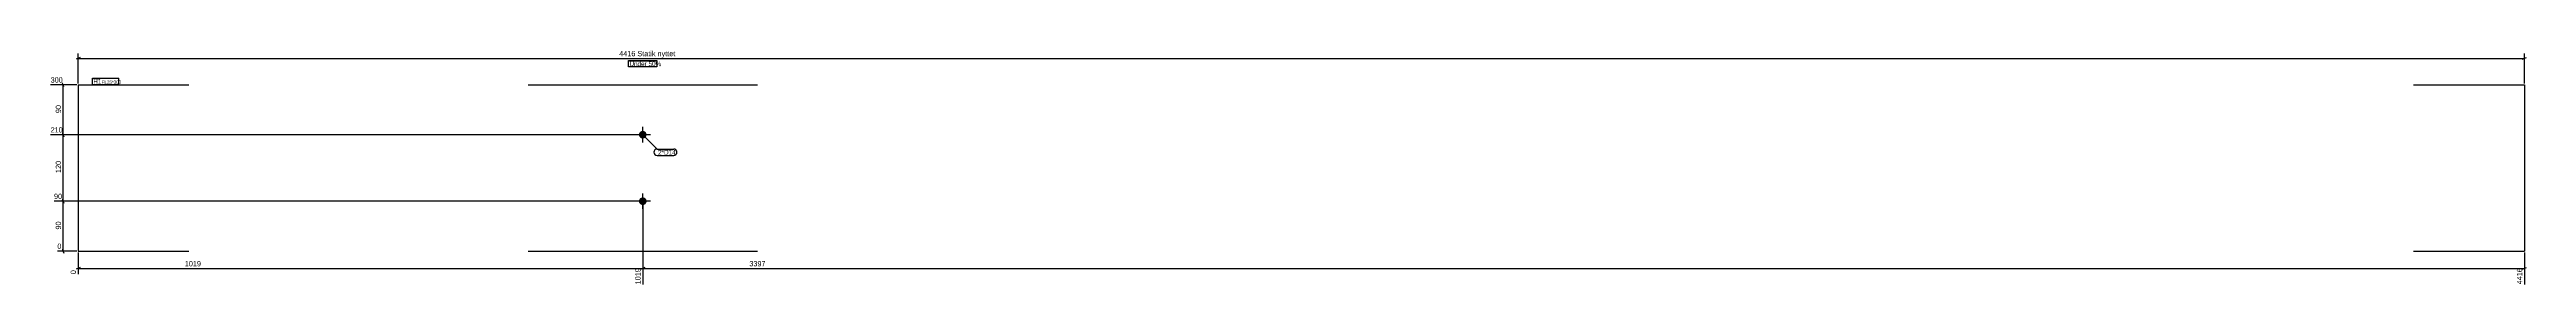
# Model space of a CAD drawing. Header units: millimetres. Extents: x 6 to 4477, y 5 to 431.
import ezdxf

# ---------------------------------------------------------------- set-up
doc = ezdxf.new("R2010")
doc.units = ezdxf.units.MM
for name, color, linetype in [('MÅLSÆTNING', 7, 'Continuous'), ('STÅL', 7, 'Continuous'), ('TEKST', 7, 'Continuous')]:
    doc.layers.add(name, color=color, linetype=linetype)
doc.styles.add('Arial Narrow', font='ARIALN.TTF', dxfattribs={"height": 0.2})

msp = doc.modelspace()

# ---------------------------------------------------------------- hatches: boundary and pattern name
at = {"layer": 'STÅL', "linetype": 'Continuous'}
for points in [[(1076.4, 270.5, -1), (1076.4, 284.5, -1)], [(1076.4, 150.5, -1), (1076.4, 164.5, -1)]]:
    msp.add_hatch(color=3, dxfattribs=at).paths.add_polyline_path(points)

# ---------------------------------------------------------------- linework, layer by layer
at = {"layer": 'MÅLSÆTNING', "color": 7, "linetype": 'Continuous'}
for p, q in [((60.9, 416.8), (53.4, 413.8)), ((57.1, 370), (57.1, 424.1)), ((57.1, 415.3), (4473.1, 415.3)), ((4469.3, 413.8), (4476.8, 416.8)), ((4473.1, 370), (4473.1, 424.1)), ((54.6, 367.5), (7.5, 367.5)), ((31.5, 363.8), (28.5, 371.3)), ((30, 277.5), (30, 367.5)), ((1073.9, 277.5), (7.5, 277.5)), ((1073.9, 277.5), (7.5, 277.5)), ((28.5, 281.3), (31.5, 273.8)), ((31.5, 273.8), (28.5, 281.3)), ((30, 157.5), (30, 277.5)), ((1073.9, 157.5), (13.6, 157.5)), ((1073.9, 157.5), (13.6, 157.5)), ((28.5, 161.3), (31.5, 153.8)), ((31.5, 153.8), (28.5, 161.3)), ((30, 67.5), (30, 157.5)), ((1076.4, 155), (1076.4, 7.5)), ((1076.4, 155), (1076.4, 7.5)), ((54.6, 67.5), (19.7, 67.5)), ((28.5, 71.3), (31.5, 63.8)), ((57.1, 65), (57.1, 25.8)), ((4473.1, 65), (4473.1, 7.5)), ((60.9, 37.6), (53.4, 34.6)), ((57.1, 36.1), (1076.4, 36.1)), ((1080.1, 37.6), (1072.6, 34.6)), ((1072.6, 34.6), (1080.1, 37.6)), ((1076.4, 36.1), (4473.1, 36.1)), ((4469.3, 34.6), (4476.8, 37.6))]:
    msp.add_line(p, q, dxfattribs=at)
at = {"layer": 'STÅL', "color": 2, "linetype": 'Continuous'}
for p, q in [((57.1, 367.5), (57.1, 67.5)), ((57.1, 367.5), (257.1, 367.5)), ((869.4, 367.5), (1283.4, 367.5)), ((4273.1, 367.5), (4473.1, 367.5)), ((4473.1, 367.5), (4473.1, 67.5)), ((57.1, 67.5), (257.1, 67.5)), ((869.4, 67.5), (1283.4, 67.5)), ((4273.1, 67.5), (4473.1, 67.5))]:
    msp.add_line(p, q, dxfattribs=at)
at = {"layer": 'STÅL', "color": 3, "linetype": 'Continuous'}
for p, q in [((1090.4, 277.5), (1062.4, 277.5)), ((1076.4, 263.5), (1076.4, 291.5)), ((1090.4, 157.5), (1062.4, 157.5)), ((1076.4, 143.5), (1076.4, 171.5))]:
    msp.add_line(p, q, dxfattribs=at)

# ---------------------------------------------------------------- next in the draw order: wipeouts: each hides what was drawn before it
at = {"color": 0}
for points, layer in [([(1120.7, 417.1), (1120.7, 431.1), (1032, 431.1), (1032, 417.1)], 'MÅLSÆTNING'), ([(28.2, 330.6), (14.2, 330.6), (14.2, 314.4), (28.2, 314.4)], 'MÅLSÆTNING'), ([(28.2, 228.7), (14.2, 228.7), (14.2, 206.4), (28.2, 206.4)], 'MÅLSÆTNING'), ([(28.2, 120.6), (14.2, 120.6), (14.2, 104.4), (28.2, 104.4)], 'MÅLSÆTNING'), ([(885.8, 38), (885.8, 52), (247.7, 52), (247.7, 38)], 'MÅLSÆTNING'), ([(4282.5, 38), (4282.5, 52), (1266.9, 52), (1266.9, 38)], 'MÅLSÆTNING'), ([(96.9, 369.3), (96.9, 378), (84.6, 378), (84.6, 369.3)], 'TEKST'), ([(1130.7, 241.4), (1130.7, 250.2), (1104, 250.2), (1104, 241.4)], 'TEKST')]:
    msp.add_wipeout(points, dxfattribs=at).dxf.layer = layer
at = {"color": 0, "linetype": 'Continuous'}
for points in [[(27.8, 369.5), (27.8, 383.5), (5.5, 383.5), (5.5, 369.5)], [(27.8, 159.5), (27.8, 173.5), (11.6, 173.5), (11.6, 159.5)], [(55.1, 33.9), (41.1, 33.9), (41.1, 23.8), (55.1, 23.8)], [(1074.4, 33.9), (1060.4, 33.9), (1060.4, 5.5), (1074.4, 5.5)], [(4471.1, 33.9), (4457.1, 33.9), (4457.1, 5.5), (4471.1, 5.5)]]:
    msp.add_wipeout(points, dxfattribs=at).dxf.layer = 'MÅLSÆTNING'

# ---------------------------------------------------------------- next in the draw order: texts
at = {"layer": 'MÅLSÆTNING', "color": 3, "linetype": 'Continuous', "style": 'Arial Narrow'}
for s, p in [('300', (7.5, 371.5)), ('90', (13.6, 161.5))]:
    msp.add_text(s, height=9.54, dxfattribs=at).set_placement(p)
at = {"layer": 'MÅLSÆTNING', "color": 3, "style": 'Arial Narrow'}
for s, p in [('90', (26.2, 316.4)), ('120', (26.2, 208.4)), ('90', (26.2, 106.4))]:
    msp.add_text(s, height=9.54, rotation=90.0002, dxfattribs=at).set_placement(p)
for s, p in [('1019', (249.7, 40)), ('3397', (1268.9, 40))]:
    msp.add_text(s, height=9.54, dxfattribs=at).set_placement(p)
at = {"layer": 'MÅLSÆTNING', "color": 3, "linetype": 'Continuous', "style": 'Arial Narrow'}
for s, p in [('0', (53.1, 25.8)), ('1019', (1072.4, 7.5)), ('4416', (4469.1, 7.5))]:
    msp.add_text(s, height=9.54, rotation=90.0002, dxfattribs=at).set_placement(p)

# ---------------------------------------------------------------- next in the draw order: wipeouts: each hides what was drawn before it
at = {"color": 0, "linetype": 'Continuous'}
for points in [[(1100.3, 401.2), (1100.3, 410), (1052.4, 410), (1052.4, 401.2)], [(27.8, 279.5), (27.8, 293.5), (5.5, 293.5), (5.5, 279.5)], [(27.8, 69.5), (27.8, 83.5), (17.7, 83.5), (17.7, 69.5)]]:
    msp.add_wipeout(points, dxfattribs=at).dxf.layer = 'MÅLSÆTNING'
at = {"color": 0}
for points in [[(96.9, 369.3), (96.9, 378), (84.6, 378), (84.6, 369.3)], [(1130.7, 241.4), (1130.7, 250.2), (1104, 250.2), (1104, 241.4)]]:
    msp.add_wipeout(points, dxfattribs=at).dxf.layer = 'TEKST'

# ---------------------------------------------------------------- next in the draw order: linework, layer by layer
at = {"layer": 'TEKST', "color": 7, "linetype": 'Continuous'}
for p, q in [((1076.4, 277.5), (1102.5, 251.7)), ((1102.5, 251.7), (1132.2, 251.7)), ((1102.5, 239.9), (1132.2, 239.9))]:
    msp.add_line(p, q, dxfattribs=at)
for centre, radius, start, end in [((1102.5, 245.8), 5.88, 90, 270), ((1132.2, 245.8), 5.87, 270, 90)]:
    msp.add_arc(centre, radius, start, end, dxfattribs=at)

# ---------------------------------------------------------------- next in the draw order: texts
at = {"layer": 'MÅLSÆTNING', "color": 3, "linetype": 'Continuous', "style": 'Arial Narrow'}
for s, p in [('210', (7.5, 281.5)), ('0', (19.7, 71.5))]:
    msp.add_text(s, height=9.54, dxfattribs=at).set_placement(p)
at = {"layer": 'TEKST', "color": 3, "style": 'Arial Narrow'}
msp.add_text('2*D14', height=8.35, dxfattribs=at).set_placement((1104, 241.4))

# ---------------------------------------------------------------- next in the draw order: wipeouts: each hides what was drawn before it
at = {"color": 0, "linetype": 'Continuous'}
msp.add_wipeout([(1100.3, 401.2), (1100.3, 410), (1052.4, 410), (1052.4, 401.2)], dxfattribs=at).dxf.layer = 'MÅLSÆTNING'
at = {"color": 0}
msp.add_wipeout([(129.2, 369.3), (129.2, 375.5), (99.5, 375.5), (99.5, 369.3)], dxfattribs=at).dxf.layer = 'TEKST'

# ---------------------------------------------------------------- next in the draw order: linework, layer by layer
at = {"layer": 'MÅLSÆTNING', "color": 7, "linetype": 'Continuous'}
msp.add_lwpolyline([(1050.9, 399.7), (1050.9, 411.5), (1101.8, 411.5), (1101.8, 399.7), (1050.9, 399.7)], close=True, dxfattribs=at)

# ---------------------------------------------------------------- next in the draw order: texts
at = {"layer": 'MÅLSÆTNING', "color": 3, "style": 'Arial Narrow'}
msp.add_text('4416 Statik nyttet', height=9.544, dxfattribs=at).set_placement((1034, 419.1))
at = {"layer": 'MÅLSÆTNING', "color": 7, "linetype": 'Continuous', "style": 'Arial Narrow'}
msp.add_text('Under 50%', height=8.35, dxfattribs=at).set_placement((1052.4, 401.2))

# ---------------------------------------------------------------- next in the draw order: wipeouts: each hides what was drawn before it
at = {"color": 0}
msp.add_wipeout([(129.2, 369.3), (129.2, 375.5), (99.5, 375.5), (99.5, 369.3)], dxfattribs=at).dxf.layer = 'TEKST'

# ---------------------------------------------------------------- next in the draw order: linework, layer by layer
at = {"layer": 'TEKST', "color": 7, "linetype": 'Continuous'}
for p, q in [((83.1, 379.5), (130.7, 379.5)), ((83.1, 367.8), (83.1, 379.5)), ((83.1, 367.8), (130.7, 367.8)), ((130.7, 367.8), (130.7, 379.5))]:
    msp.add_line(p, q, dxfattribs=at)

# ---------------------------------------------------------------- next in the draw order: texts
at = {"layer": 'TEKST', "color": 3, "style": 'Arial Narrow'}
for s, height, p in [('H1', 8.35, (84.6, 369.3)), ('FL25*300', 5.97, (99.5, 369.3))]:
    msp.add_text(s, height=height, dxfattribs=at).set_placement(p)

doc.saveas('drawing.dxf')
